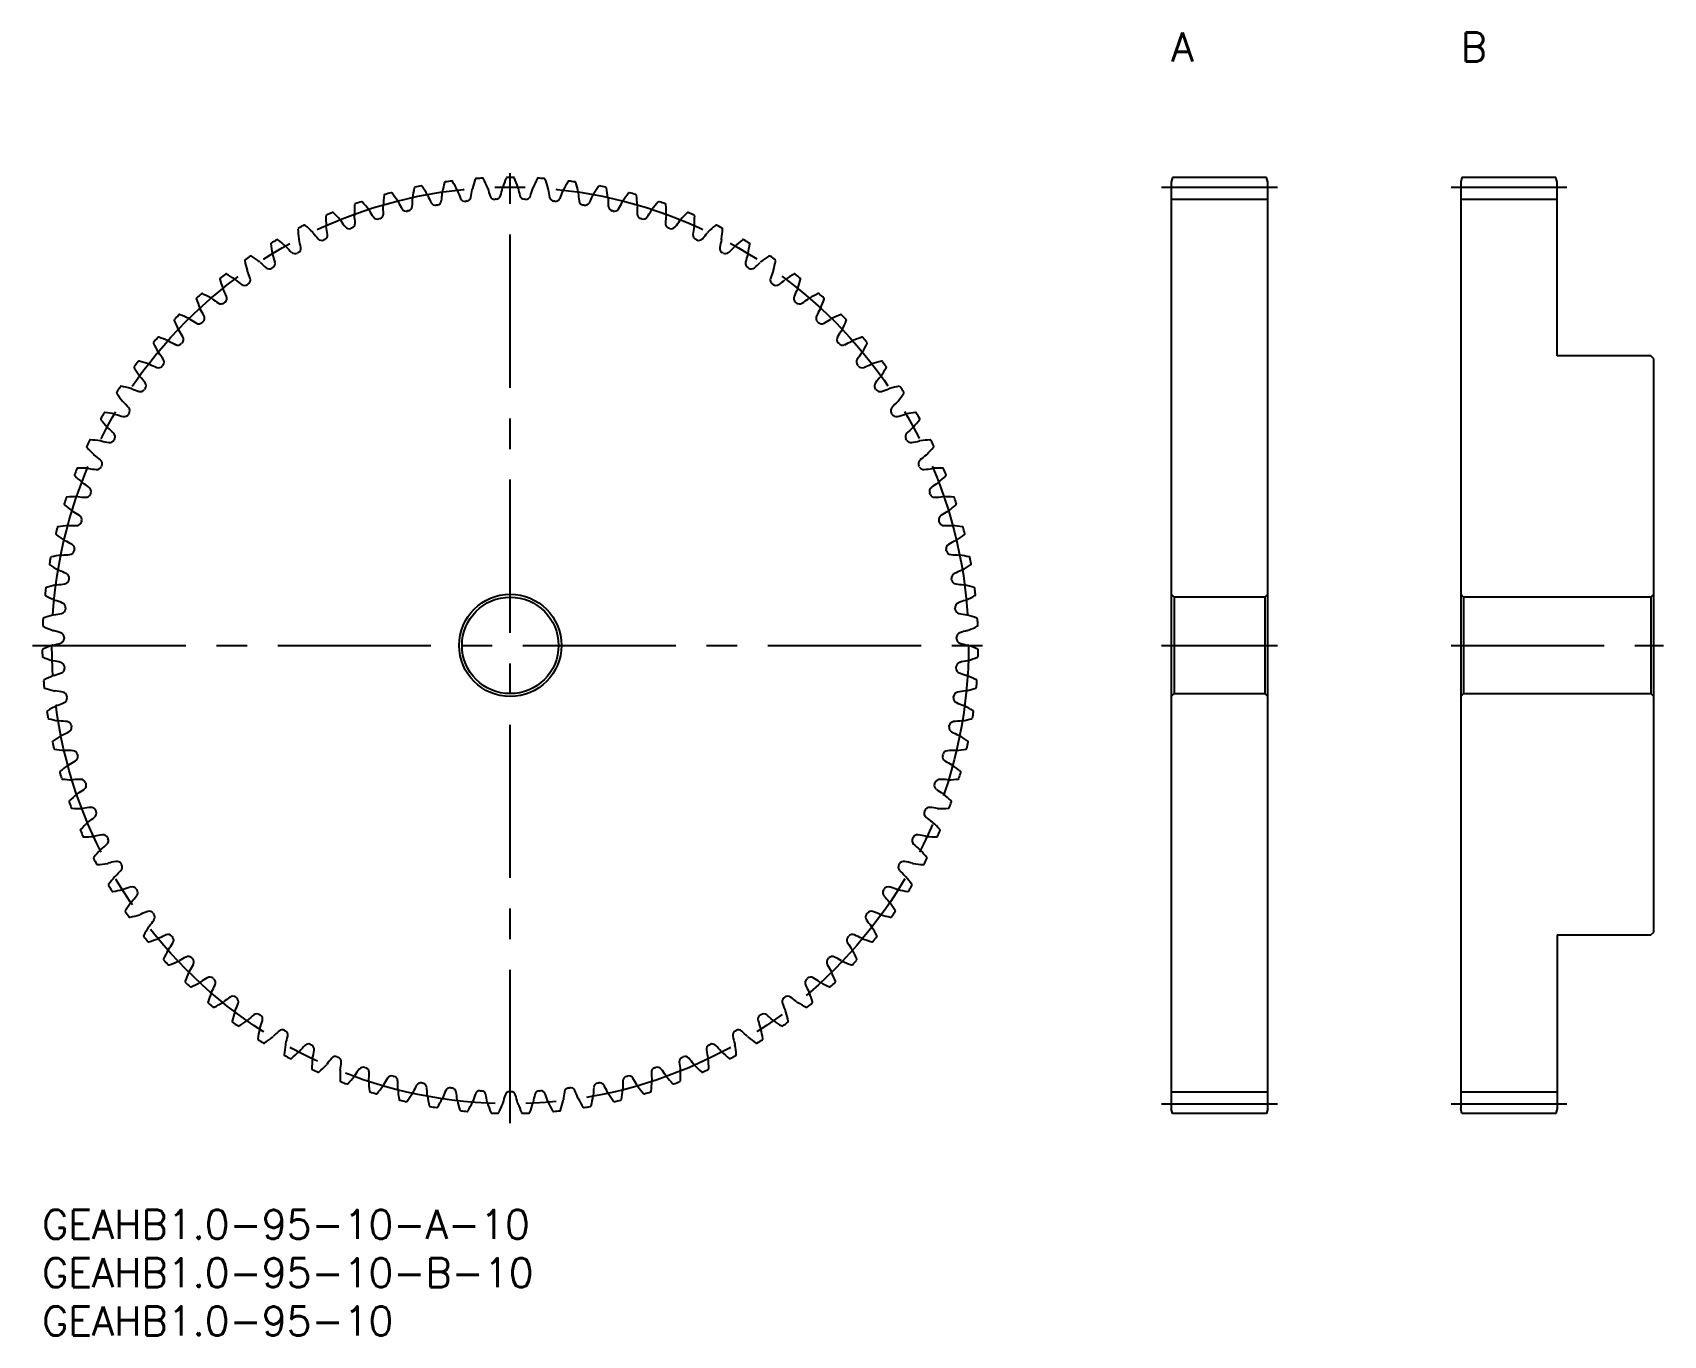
# Model space of a CAD drawing. Extents: x -1 to 168, y -13 to 122.
import ezdxf

# ---------------------------------------------------------------- set-up
doc = ezdxf.new("R2010")
doc.units = 0
doc.header["$LTSCALE"] = 0.5
doc.linetypes.add('CENTER', pattern=[50.8, 31.75, -6.35, 6.35, -6.35])
for name, color, linetype in [('MSM_CENTER', 1, 'CENTER'), ('MSM_CONTINUOUS', 7, 'CONTINUOUS'), ('MSM_PART_NUMBER', 7, 'CONTINUOUS')]:
    doc.layers.add(name, color=color, linetype=linetype)
doc.styles.get("Standard").update_dxf_attribs({"font": 'txt.shx', "height": 2, "bigfont": 'bigfont.shx'})

# ---------------------------------------------------------------- blocks, each defined once
blk = doc.blocks.new('*U3')
at = {"layer": 'MSM_PART_NUMBER'}
blk.add_text('GEAHB1.0-95-10-B-10', height=3, dxfattribs=at).set_placement((0, -8))
blk = doc.blocks.new('*U4')
at = {"layer": 'MSM_PART_NUMBER'}
blk.add_text('GEAHB1.0-95-10-A-10', height=3, dxfattribs=at).set_placement((0, -3))
blk = doc.blocks.new('*U5')
at = {"layer": 'MSM_PART_NUMBER'}
blk.add_text('GEAHB1.0-95-10', height=3, dxfattribs=at).set_placement((0, -13))
blk = doc.blocks.new('*U6')
at = {"layer": 'MSM_PART_NUMBER'}
blk.add_text('A', height=3, dxfattribs=at).set_placement((117, 119))
blk = doc.blocks.new('*U7')
at = {"layer": 'MSM_PART_NUMBER'}
blk.add_text('B', height=3, dxfattribs=at).set_placement((147, 119))

msp = doc.modelspace()

# ---------------------------------------------------------------- linework, layer by layer
at = {"layer": 'MSM_CENTER'}
for p, q in [((48.5, 9), (48.5, 108)), ((116, 106), (128, 106)), ((146, 106), (158, 106)), ((-1, 58.5), (98, 58.5)), ((116, 58.5), (128, 58.5)), ((146, 58.5), (168, 58.5)), ((116, 11), (128, 11)), ((146, 11), (158, 11))]:
    msp.add_line(p, q, dxfattribs=at)
msp.add_circle((48.5, 58.5), 47.5, dxfattribs=at)
at = {"layer": 'MSM_CONTINUOUS'}
for p, q in [((117.13, 107), (117, 106.5)), ((117, 106.5), (117, 10.5)), ((126.87, 107), (117.13, 107)), ((127, 106.5), (126.87, 107)), ((127, 10.5), (127, 106.5)), ((147.13, 107), (147, 106.5)), ((147, 106.5), (147, 10.5)), ((156.87, 107), (147.13, 107)), ((157, 106.5), (156.87, 107)), ((157, 88.5), (157, 106.5)), ((117, 104.75), (127, 104.75)), ((147, 104.75), (157, 104.75)), ((166.7, 88.5), (157, 88.5)), ((167, 88.2), (166.7, 88.5)), ((167, 28.8), (167, 88.2)), ((117, 63.8), (117.3, 63.5)), ((117.3, 63.5), (117.3, 53.5)), ((126.7, 63.5), (117.3, 63.5)), ((126.7, 63.5), (127, 63.8)), ((126.7, 63.5), (126.7, 53.5)), ((147, 63.8), (147.3, 63.5)), ((147.3, 63.5), (147.3, 53.5)), ((166.7, 63.5), (147.3, 63.5)), ((166.7, 63.5), (167, 63.8)), ((166.7, 63.5), (166.7, 53.5)), ((117.3, 53.5), (117, 53.2)), ((117.3, 53.5), (126.7, 53.5)), ((127, 53.2), (126.7, 53.5)), ((147.3, 53.5), (147, 53.2)), ((147.3, 53.5), (166.7, 53.5)), ((167, 53.2), (166.7, 53.5)), ((166.7, 28.5), (167, 28.8)), ((157, 28.5), (157, 10.5)), ((157, 28.5), (166.7, 28.5)), ((117, 12.25), (127, 12.25)), ((147, 12.25), (157, 12.25)), ((117.13, 10), (117, 10.5)), ((127, 10.5), (126.87, 10)), ((147.13, 10), (147, 10.5)), ((157, 10.5), (156.87, 10)), ((126.87, 10), (117.13, 10)), ((156.87, 10), (147.13, 10))]:
    msp.add_line(p, q, dxfattribs=at)
for radius in [5.3, 5]:
    msp.add_circle((48.5, 58.5), radius, dxfattribs=at)
for centre, radius, start, end in [((41.79, 106.43), 0.1, 97.9732, 164.8698), ((48.5, 58.5), 48.5, 97.1847, 97.9732), ((42.45, 106.52), 0.1, 30.2882, 97.1847), ((28.86, 98.58), 15.83, 26.6316, 30.2882), ((59.85, 101.67), 15.83, 161.0802, 164.7368), ((44.97, 106.77), 0.1, 94.1837, 161.0803), ((48.5, 58.5), 48.5, 93.3952, 94.1837), ((45.63, 106.82), 0.1, 26.4987, 93.3953), ((31.55, 99.8), 15.83, 22.8421, 26.4987), ((62.68, 100.82), 15.83, 157.2908, 160.9474), ((48.17, 106.9), 0.1, 90.3948, 157.2908), ((48.5, 58.5), 48.5, 89.6058, 90.3942), ((48.83, 106.9), 0.1, 22.7092, 89.6058), ((34.32, 100.82), 15.83, 19.0526, 22.7092), ((65.45, 99.8), 15.83, 153.5013, 157.1579), ((51.37, 106.82), 0.1, 86.6048, 153.5013), ((48.5, 58.5), 48.5, 85.8163, 86.6048), ((52.03, 106.77), 0.1, 18.9198, 85.8163), ((37.15, 101.67), 15.83, 15.2632, 18.9198), ((68.14, 98.58), 15.83, 149.7118, 153.3684), ((54.55, 106.52), 0.1, 82.8153, 149.7118), ((48.5, 58.5), 48.5, 82.0268, 82.8153), ((55.21, 106.43), 0.1, 15.1303, 82.0268), ((51.12, 103.06), 15.83, 172.4487, 176.1053), ((35.52, 105.13), 0.1, 105.5527, 172.4487), ((48.5, 58.5), 48.5, 104.7637, 105.5521), ((36.17, 105.3), 0.1, 37.8671, 104.7637), ((23.75, 95.64), 15.83, 34.2105, 37.8671), ((23.75, 104.91), 14.62, 356.3609, 359.5664), ((39.19, 104.8), 0.831, 172.3154, 179.5661), ((54.06, 102.79), 15.83, 168.6592, 172.3158), ((38.63, 105.88), 0.1, 101.7626, 168.6592), ((48.5, 58.5), 48.5, 100.9742, 101.7626), ((39.29, 106.01), 0.1, 34.0777, 100.9742), ((26.25, 97.2), 15.83, 30.4211, 34.0777), ((39.19, 104.8), 0.831, 23.1708, 30.4214), ((53.39, 110.87), 14.62, 203.1704, 206.3759), ((26.87, 106.45), 14.62, 352.5714, 355.777), ((42.27, 105.31), 0.831, 168.5259, 175.7766), ((56.97, 102.33), 15.83, 164.8697, 168.5263), ((42.27, 105.31), 0.831, 19.3813, 26.632), ((56.84, 110.44), 14.62, 199.3809, 202.5865), ((43.81, 105.01), 0.5, 202.5865, 275.7577), ((43.93, 105.03), 0.5, 275.6108, 348.782), ((30.08, 107.77), 14.62, 348.782, 351.9875), ((45.38, 105.62), 0.831, 164.7365, 171.9871), ((45.38, 105.62), 0.831, 15.5918, 22.8425), ((60.26, 109.77), 14.62, 195.5915, 198.797), ((46.89, 105.22), 0.5, 198.797, 271.9682), ((47.01, 105.23), 0.5, 271.8213, 344.9925), ((33.38, 108.88), 14.62, 344.9925, 348.198), ((48.5, 105.72), 0.831, 160.947, 168.1977), ((48.5, 105.72), 0.831, 11.8023, 19.053), ((63.62, 108.88), 14.62, 191.802, 195.0075), ((49.99, 105.23), 0.5, 195.0075, 268.1787), ((50.11, 105.22), 0.5, 268.0317, 341.203), ((36.74, 109.77), 14.62, 341.203, 344.4085), ((51.62, 105.62), 0.831, 157.1575, 164.4082), ((51.62, 105.62), 0.831, 8.0129, 15.2635), ((66.92, 107.77), 14.62, 188.0125, 191.218), ((53.07, 105.03), 0.5, 191.218, 264.3893), ((53.19, 105.01), 0.5, 264.2423, 337.4135), ((40.16, 110.44), 14.62, 337.4135, 340.6191), ((54.73, 105.31), 0.831, 153.368, 160.6187), ((40.03, 102.33), 15.83, 11.4737, 15.1303), ((54.73, 105.31), 0.831, 4.2234, 11.4741), ((70.13, 106.45), 14.62, 184.223, 187.4286), ((43.61, 110.87), 14.62, 333.6241, 336.8296), ((57.81, 104.8), 0.831, 149.5786, 156.8292), ((70.75, 97.2), 15.83, 145.9223, 149.5789), ((57.71, 106.01), 0.1, 79.0263, 145.9223), ((48.5, 58.5), 48.5, 78.2374, 79.0258), ((58.37, 105.88), 0.1, 11.3408, 78.2374), ((42.94, 102.79), 15.83, 7.6842, 11.3408), ((57.81, 104.8), 0.831, 0.4339, 7.6846), ((73.25, 104.91), 14.62, 180.4336, 183.6391), ((73.25, 95.64), 15.83, 142.1329, 145.7895), ((60.83, 105.3), 0.1, 75.2369, 142.1329), ((48.5, 58.5), 48.5, 74.4479, 75.2363), ((61.48, 105.13), 0.1, 7.5513, 74.4479), ((45.88, 103.06), 15.83, 3.8947, 7.5513), ((29.49, 103.01), 0.1, 113.1316, 180.0277), ((48.5, 58.5), 48.5, 112.3426, 113.1311), ((30.1, 103.27), 0.1, 45.4461, 112.3426), ((19.06, 92.06), 15.83, 41.7895, 45.4461), ((48.17, 103.14), 15.83, 176.2381, 179.8947), ((33.17, 103.16), 0.831, 179.8944, 187.145), ((32.47, 104.17), 0.1, 109.3421, 176.2382), ((48.5, 58.5), 48.5, 108.5531, 109.3416), ((33.1, 104.38), 0.1, 41.6566, 108.5531), ((21.34, 93.93), 15.83, 38, 41.6566), ((33.17, 103.16), 0.831, 30.7497, 38.0004), ((46.44, 111.06), 14.62, 210.7493, 213.9549), ((34.85, 103.21), 0.5, 286.9792, 0.1504), ((36.15, 104.08), 0.831, 176.1049, 183.3555), ((20.73, 103.18), 14.62, 0.1504, 3.3559), ((36.15, 104.08), 0.831, 26.9602, 34.2109), ((49.92, 111.08), 14.62, 206.9599, 210.1654), ((37.72, 103.99), 0.5, 210.1654, 283.3366), ((48.5, 58.5), 46.25, 103.1897, 103.3366), ((37.83, 104.02), 0.5, 283.1897, 356.3609), ((40.75, 104.6), 0.5, 206.3759, 279.5472), ((48.5, 58.5), 46.25, 99.4002, 99.5472), ((40.86, 104.62), 0.5, 279.4002, 352.5714), ((48.5, 58.5), 46.25, 95.6107, 95.7577), ((48.5, 58.5), 46.25, 91.8213, 91.9682), ((48.5, 58.5), 46.25, 88.0318, 88.1787), ((48.5, 58.5), 46.25, 84.2423, 84.3893), ((56.14, 104.62), 0.5, 187.4286, 260.5999), ((48.5, 58.5), 46.25, 80.4528, 80.5998), ((56.25, 104.6), 0.5, 260.4528, 333.6241), ((59.17, 104.02), 0.5, 183.6391, 256.8104), ((48.5, 58.5), 46.25, 76.6634, 76.8103), ((59.28, 103.99), 0.5, 256.6633, 329.8346), ((47.08, 111.08), 14.62, 329.8346, 333.0401), ((60.85, 104.08), 0.831, 145.7891, 153.0398), ((76.27, 103.18), 14.62, 176.6441, 179.8496), ((62.15, 103.21), 0.5, 179.8496, 253.0209), ((60.85, 104.08), 0.831, 356.6445, 3.8951), ((50.56, 111.06), 14.62, 326.0451, 329.2507), ((63.83, 103.16), 0.831, 141.9996, 149.2503), ((75.66, 93.93), 15.83, 138.3434, 142), ((63.9, 104.38), 0.1, 71.4474, 138.3434), ((48.5, 58.5), 48.5, 70.6584, 71.4469), ((64.53, 104.17), 0.1, 3.7619, 70.6584), ((48.83, 103.14), 15.83, 0.1053, 3.7619), ((63.83, 103.16), 0.831, 352.855, 0.1056), ((77.94, 92.06), 15.83, 134.5539, 138.2105), ((66.9, 103.27), 0.1, 67.6574, 134.5539), ((48.5, 58.5), 48.5, 66.8689, 67.6574), ((67.51, 103.01), 0.1, 359.9724, 66.8689), ((26.59, 101.66), 0.1, 116.9211, 183.8171), ((42.29, 102.7), 15.83, 183.8171, 187.4737), ((48.5, 58.5), 48.5, 116.1321, 116.9205), ((27.18, 101.95), 0.1, 49.2355, 116.1321), ((16.91, 90.04), 15.83, 45.5789, 49.2355), ((45.22, 103.02), 15.83, 180.0276, 183.6842), ((30.25, 102.05), 0.831, 183.6838, 190.9345), ((15.08, 99.12), 14.62, 7.7293, 10.9349), ((30.25, 102.05), 0.831, 34.5392, 41.7898), ((42.97, 110.81), 14.62, 214.5388, 217.7443), ((31.81, 102.17), 0.5, 217.7443, 290.9156), ((48.5, 58.5), 46.25, 110.7686, 110.9156), ((31.92, 102.21), 0.5, 290.7687, 3.9399), ((17.84, 101.24), 14.62, 3.9399, 7.1454), ((34.73, 103.18), 0.5, 213.9549, 287.1261), ((48.5, 58.5), 46.25, 106.9792, 107.1261), ((48.5, 58.5), 46.25, 72.8739, 73.0208), ((62.27, 103.18), 0.5, 252.8739, 326.0451), ((79.16, 101.24), 14.62, 172.8546, 176.0601), ((65.08, 102.21), 0.5, 176.0601, 249.2314), ((48.5, 58.5), 46.25, 69.0844, 69.2314), ((65.19, 102.17), 0.5, 249.0844, 322.2557), ((54.03, 110.81), 14.62, 322.2557, 325.4612), ((66.75, 102.05), 0.831, 138.2102, 145.4608), ((81.92, 99.12), 14.62, 169.0651, 172.2707), ((66.75, 102.05), 0.831, 349.0655, 356.3162), ((51.78, 103.02), 15.83, 356.3158, 359.9724), ((80.09, 90.04), 15.83, 130.7645, 134.4211), ((69.82, 101.95), 0.1, 63.8679, 130.7645), ((48.5, 58.5), 48.5, 63.0795, 63.8679), ((54.71, 102.7), 15.83, 352.5263, 356.1829), ((70.41, 101.66), 0.1, 356.1829, 63.0795), ((23.78, 100.11), 0.1, 120.7106, 187.6066), ((39.38, 102.2), 15.83, 187.6066, 191.2632), ((48.5, 58.5), 48.5, 119.9216, 120.71), ((24.36, 100.45), 0.1, 53.025, 119.9216), ((14.89, 87.88), 15.83, 49.3684, 53.025), ((24.66, 99.26), 0.831, 42.1181, 49.3688), ((36.12, 109.62), 14.62, 222.1178, 225.3233), ((26.3, 99.64), 0.5, 298.3476, 11.5188), ((27.41, 100.75), 0.831, 187.4733, 194.724), ((12.47, 96.83), 14.62, 11.5188, 14.7243), ((27.41, 100.75), 0.831, 38.3287, 45.5793), ((39.53, 110.33), 14.62, 218.3283, 221.5338), ((28.96, 100.97), 0.5, 221.5338, 294.705), ((48.5, 58.5), 46.25, 114.5581, 114.705), ((29.07, 101.02), 0.5, 294.5581, 7.7293), ((67.93, 101.02), 0.5, 172.2707, 245.442), ((48.5, 58.5), 46.25, 65.295, 65.4419), ((68.04, 100.97), 0.5, 245.2949, 318.4662), ((57.47, 110.33), 14.62, 318.4662, 321.6717), ((69.59, 100.75), 0.831, 134.4207, 141.6713), ((70.7, 99.64), 0.5, 168.4812, 241.6524), ((84.53, 96.83), 14.62, 165.2757, 168.4812), ((69.59, 100.75), 0.831, 345.276, 352.5267), ((60.88, 109.62), 14.62, 314.6767, 317.8822), ((72.34, 99.26), 0.831, 130.6312, 137.8819), ((82.11, 87.88), 15.83, 126.975, 130.6316), ((72.64, 100.45), 0.1, 60.0784, 126.975), ((48.5, 58.5), 48.5, 59.29, 60.0784), ((57.62, 102.2), 15.83, 348.7368, 352.3934), ((73.22, 100.11), 0.1, 352.3934, 59.29), ((21.09, 98.39), 0.1, 124.4995, 191.3961), ((36.51, 101.5), 15.83, 191.396, 195.0526), ((48.5, 58.5), 48.5, 123.711, 124.4995), ((21.64, 98.76), 0.1, 56.8145, 123.711), ((13.03, 85.59), 15.83, 53.1579, 56.8145), ((22.02, 97.6), 0.831, 45.9076, 53.1583), ((32.77, 108.69), 14.62, 225.9072, 229.1128), ((24.66, 99.26), 0.831, 191.2628, 198.5134), ((10.02, 94.36), 14.62, 15.3083, 18.5138), ((23.63, 98.09), 0.5, 302.1371, 15.3083), ((26.2, 99.59), 0.5, 225.3233, 298.4945), ((48.5, 58.5), 46.25, 118.3476, 118.4945), ((48.5, 58.5), 46.25, 61.5055, 61.6524), ((70.8, 99.59), 0.5, 241.5054, 314.6767), ((73.37, 98.09), 0.5, 164.6917, 237.8629), ((86.98, 94.36), 14.62, 161.4862, 164.6917), ((72.34, 99.26), 0.831, 341.4866, 348.7372), ((64.23, 108.69), 14.62, 310.8872, 314.0928), ((74.98, 97.6), 0.831, 126.8417, 134.0924), ((83.97, 85.59), 15.83, 123.1855, 126.8421), ((75.36, 98.76), 0.1, 56.289, 123.1855), ((48.5, 58.5), 48.5, 55.5005, 56.289), ((60.49, 101.5), 15.83, 344.9474, 348.604), ((75.91, 98.39), 0.1, 348.604, 55.5005), ((18.51, 96.49), 0.1, 128.2895, 195.1855), ((33.69, 100.61), 15.83, 195.1855, 198.8421), ((48.5, 58.5), 48.5, 127.5005, 128.289), ((19.04, 96.9), 0.1, 60.604, 127.5005), ((11.31, 83.19), 15.83, 56.9474, 60.604), ((19.5, 95.77), 0.831, 49.6971, 56.9477), ((29.49, 107.54), 14.62, 229.6967, 232.9022), ((22.02, 97.6), 0.831, 195.0523, 202.3029), ((7.73, 91.74), 14.62, 19.0978, 22.3033), ((21.07, 96.36), 0.5, 305.9266, 19.0978), ((23.53, 98.02), 0.5, 229.1128, 302.284), ((48.5, 58.5), 46.25, 122.1371, 122.284), ((48.5, 58.5), 46.25, 57.716, 57.8629), ((73.47, 98.02), 0.5, 237.7161, 310.8872), ((75.93, 96.36), 0.5, 160.9022, 234.0735), ((89.27, 91.74), 14.62, 157.6967, 160.9022), ((74.98, 97.6), 0.831, 337.6971, 344.9477), ((67.51, 107.54), 14.62, 307.0978, 310.3033), ((77.5, 95.77), 0.831, 123.0523, 130.3029), ((85.69, 83.19), 15.83, 119.396, 123.0526), ((77.96, 96.9), 0.1, 52.4995, 119.396), ((48.5, 58.5), 48.5, 51.711, 52.4995), ((63.31, 100.61), 15.83, 341.1579, 344.8145), ((78.49, 96.49), 0.1, 344.8145, 51.711), ((48.5, 58.5), 48.5, 131.29, 132.0784), ((16.56, 94.87), 0.1, 64.3934, 131.29), ((9.76, 80.68), 15.83, 60.7368, 64.3934), ((19.5, 95.77), 0.831, 198.8417, 206.0924), ((5.62, 88.97), 14.62, 22.8872, 26.0928), ((18.63, 94.46), 0.5, 309.716, 22.8872), ((20.97, 96.29), 0.5, 232.9022, 306.0735), ((48.5, 58.5), 46.25, 125.9265, 126.0735), ((48.5, 58.5), 46.25, 53.9265, 54.0735), ((76.03, 96.29), 0.5, 233.9266, 307.0978), ((78.37, 94.46), 0.5, 157.1128, 230.284), ((91.38, 88.97), 14.62, 153.9072, 157.1128), ((77.5, 95.77), 0.831, 333.9076, 341.1583), ((87.24, 80.68), 15.83, 115.6066, 119.2632), ((80.44, 94.87), 0.1, 48.71, 115.6066), ((48.5, 58.5), 48.5, 47.9216, 48.71), ((16.06, 94.42), 0.1, 132.079, 198.975), ((30.94, 99.54), 15.83, 198.975, 202.6316), ((17.1, 93.77), 0.831, 202.6312, 209.8819), ((3.7, 86.07), 14.62, 26.6767, 29.8822), ((17.1, 93.77), 0.831, 53.4866, 60.7372), ((26.29, 106.18), 14.62, 233.4862, 236.6917), ((18.54, 94.38), 0.5, 236.6917, 309.863), ((48.5, 58.5), 46.25, 129.716, 129.8629), ((48.5, 58.5), 46.25, 50.1371, 50.284), ((78.46, 94.38), 0.5, 230.1371, 303.3083), ((70.71, 106.18), 14.62, 303.3083, 306.5138), ((79.9, 93.77), 0.831, 119.2628, 126.5134), ((93.3, 86.07), 14.62, 150.1178, 153.3233), ((79.9, 93.77), 0.831, 330.1181, 337.3688), ((66.06, 99.54), 15.83, 337.3684, 341.025), ((80.94, 94.42), 0.1, 341.025, 47.9216), ((13.76, 92.2), 0.1, 135.8685, 202.7645), ((28.27, 98.29), 15.83, 202.7645, 206.4211), ((48.5, 58.5), 48.5, 135.0795, 135.8679), ((14.23, 92.68), 0.1, 68.1829, 135.0795), ((8.38, 78.07), 15.83, 64.5263, 68.1829), ((14.83, 91.61), 0.831, 57.276, 64.5267), ((23.18, 104.61), 14.62, 237.2757, 240.4812), ((16.23, 92.33), 0.5, 240.4812, 313.6524), ((48.5, 58.5), 46.25, 133.5055, 133.6524), ((16.32, 92.41), 0.5, 313.5054, 26.6767), ((80.68, 92.41), 0.5, 153.3233, 226.4945), ((48.5, 58.5), 46.25, 46.3476, 46.4945), ((80.77, 92.33), 0.5, 226.3476, 299.5188), ((73.82, 104.61), 14.62, 299.5188, 302.7243), ((82.17, 91.61), 0.831, 115.4733, 122.724), ((88.62, 78.07), 15.83, 111.8171, 115.4737), ((82.77, 92.68), 0.1, 44.9205, 111.8171), ((48.5, 58.5), 48.5, 44.1321, 44.9205), ((68.73, 98.29), 15.83, 333.5789, 337.2355), ((83.24, 92.2), 0.1, 337.2355, 44.1321), ((11.61, 89.83), 0.1, 139.6574, 206.554), ((25.68, 96.87), 15.83, 206.5539, 210.2105), ((48.5, 58.5), 48.5, 138.8689, 139.6574), ((12.04, 90.34), 0.1, 71.9724, 138.8689), ((7.18, 75.38), 15.83, 68.3158, 71.9724), ((12.72, 89.32), 0.831, 61.0655, 68.3162), ((20.19, 102.83), 14.62, 241.0651, 244.2707), ((14.06, 90.12), 0.5, 244.2707, 317.4419), ((14.83, 91.61), 0.831, 206.4207, 213.6713), ((1.98, 83.05), 14.62, 30.4662, 33.6717), ((48.5, 58.5), 46.25, 137.295, 137.4419), ((14.15, 90.21), 0.5, 317.295, 30.4662), ((82.85, 90.21), 0.5, 149.5338, 222.705), ((95.02, 83.05), 14.62, 146.3283, 149.5338), ((48.5, 58.5), 46.25, 42.5581, 42.705), ((82.94, 90.12), 0.5, 222.5582, 295.7293), ((82.17, 91.61), 0.831, 326.3287, 333.5793), ((76.81, 102.83), 14.62, 295.7293, 298.9349), ((84.28, 89.32), 0.831, 111.6838, 118.9345), ((89.82, 75.38), 15.83, 108.0276, 111.6842), ((84.96, 90.34), 0.1, 41.1311, 108.0276), ((71.32, 96.87), 15.83, 329.7895, 333.4461), ((48.5, 58.5), 48.5, 40.3426, 41.1311), ((85.39, 89.83), 0.1, 333.4461, 40.3426), ((48.5, 58.5), 48.5, 142.6584, 143.4469), ((10.02, 87.86), 0.1, 75.7619, 142.6584), ((6.15, 72.61), 15.83, 72.1053, 75.7619), ((12.72, 89.32), 0.831, 210.2102, 217.4608), ((0.46, 79.92), 14.62, 34.2557, 37.4612), ((12.13, 87.87), 0.5, 321.0845, 34.2557), ((84.87, 87.87), 0.5, 145.7443, 218.9156), ((96.54, 79.92), 14.62, 142.5388, 145.7443), ((84.28, 89.32), 0.831, 322.5392, 329.7898), ((90.85, 72.61), 15.83, 104.2381, 107.8947), ((86.98, 87.86), 0.1, 37.3416, 104.2381), ((48.5, 58.5), 48.5, 36.5531, 37.3416), ((9.62, 87.33), 0.1, 143.4474, 210.3434), ((23.2, 95.27), 15.83, 210.3434, 214), ((10.76, 86.88), 0.831, 213.9996, 221.2503), ((-0.85, 76.7), 14.62, 38.0451, 41.2507), ((10.76, 86.88), 0.831, 64.855, 72.1056), ((17.32, 100.87), 14.62, 244.8546, 248.0601), ((12.05, 87.77), 0.5, 248.0601, 321.2314), ((48.5, 58.5), 46.25, 141.0844, 141.2314), ((48.5, 58.5), 46.25, 38.7686, 38.9156), ((84.95, 87.77), 0.5, 218.7687, 291.9399), ((79.68, 100.87), 14.62, 291.9399, 295.1454), ((86.24, 86.88), 0.831, 107.8944, 115.145), ((97.85, 76.7), 14.62, 138.7493, 141.9549), ((86.24, 86.88), 0.831, 318.7497, 326.0004), ((73.8, 95.27), 15.83, 326, 329.6566), ((87.38, 87.33), 0.1, 329.6566, 36.5531), ((7.8, 84.69), 0.1, 147.2369, 214.1329), ((48.5, 58.5), 48.5, 146.4479, 147.2363), ((20.82, 93.52), 15.83, 214.1329, 217.7895), ((8.16, 85.25), 0.1, 79.5513, 146.4479), ((5.31, 69.78), 15.83, 75.8947, 79.5513), ((8.97, 84.33), 0.831, 68.6445, 75.8951), ((14.59, 98.71), 14.62, 248.6441, 251.8496), ((10.19, 85.3), 0.5, 251.8496, 325.0208), ((48.5, 58.5), 46.25, 144.8739, 145.0208), ((10.26, 85.4), 0.5, 324.8739, 38.0451), ((86.74, 85.4), 0.5, 141.9549, 215.1261), ((48.5, 58.5), 46.25, 34.9792, 35.1261), ((86.81, 85.3), 0.5, 214.9792, 288.1504), ((82.41, 98.71), 14.62, 288.1504, 291.3559), ((88.03, 84.33), 0.831, 104.1049, 111.3555), ((91.69, 69.78), 15.83, 100.4487, 104.1053), ((76.18, 93.52), 15.83, 322.2105, 325.8671), ((88.84, 85.25), 0.1, 33.5521, 100.4487), ((48.5, 58.5), 48.5, 32.7637, 33.5521), ((89.2, 84.69), 0.1, 325.8671, 32.7637), ((8.97, 84.33), 0.831, 217.7891, 225.0398), ((-1.95, 73.4), 14.62, 41.8346, 45.0401), ((8.57, 82.81), 0.5, 328.6633, 41.8346), ((88.43, 82.81), 0.5, 138.1654, 211.3366), ((98.95, 73.4), 14.62, 134.9599, 138.1654), ((88.03, 84.33), 0.831, 314.9602, 322.2109), ((6.16, 81.95), 0.1, 151.0263, 217.9224), ((48.5, 58.5), 48.5, 150.2374, 151.0258), ((18.57, 91.62), 15.83, 217.9223, 221.5789), ((6.48, 82.53), 0.1, 83.3408, 150.2374), ((4.66, 66.9), 15.83, 79.6842, 83.3408), ((7.35, 81.66), 0.831, 72.4339, 79.6846), ((12.01, 96.38), 14.62, 252.4336, 255.6391), ((8.51, 82.71), 0.5, 255.6391, 328.8103), ((48.5, 58.5), 46.25, 148.6634, 148.8103), ((48.5, 58.5), 46.25, 31.1897, 31.3366), ((88.49, 82.71), 0.5, 211.1897, 284.3609), ((84.99, 96.38), 14.62, 284.3609, 287.5664), ((89.65, 81.66), 0.831, 100.3154, 107.5661), ((92.34, 66.9), 15.83, 96.6592, 100.3158), ((78.43, 91.62), 15.83, 318.4211, 322.0777), ((90.52, 82.53), 0.1, 29.7632, 96.6592), ((48.5, 58.5), 48.5, 28.9742, 29.7626), ((90.84, 81.95), 0.1, 322.0777, 28.9742), ((48.5, 58.5), 48.5, 154.0268, 154.8153), ((4.99, 79.7), 0.1, 87.1303, 154.0268), ((4.2, 63.98), 15.83, 83.4737, 87.1303), ((5.91, 78.89), 0.831, 76.2234, 83.4741), ((9.58, 93.89), 14.62, 256.223, 259.4286), ((7.35, 81.66), 0.831, 221.5786, 228.8292), ((-2.82, 70.03), 14.62, 45.6241, 48.8296), ((6.99, 80.01), 0.5, 259.4286, 332.5998), ((7.05, 80.12), 0.5, 332.4529, 45.6241), ((48.5, 58.5), 46.25, 152.4528, 152.5998), ((89.95, 80.12), 0.5, 134.3759, 207.5472), ((48.5, 58.5), 46.25, 27.4002, 27.5472), ((90.01, 80.01), 0.5, 207.4003, 280.5714), ((99.82, 70.03), 14.62, 131.1704, 134.3759), ((87.42, 93.89), 14.62, 280.5714, 283.777), ((89.65, 81.66), 0.831, 311.1708, 318.4214), ((91.09, 78.89), 0.831, 96.5259, 103.7766), ((92.8, 63.98), 15.83, 92.8697, 96.5263), ((92.01, 79.7), 0.1, 25.9737, 92.8697), ((48.5, 58.5), 48.5, 25.1847, 25.9732), ((4.7, 79.1), 0.1, 154.8158, 221.7119), ((16.45, 89.56), 15.83, 221.7118, 225.3684), ((5.91, 78.89), 0.831, 225.368, 232.6187), ((-3.47, 66.61), 14.62, 49.4135, 52.6191), ((100.47, 66.61), 14.62, 127.3809, 130.5865), ((91.09, 78.89), 0.831, 307.3813, 314.632), ((80.55, 89.56), 15.83, 314.6316, 318.2882), ((92.3, 79.1), 0.1, 318.2882, 25.1847), ((48.5, 58.5), 48.5, 157.8163, 158.6048), ((3.44, 76.16), 0.1, 158.6053, 225.5013), ((14.46, 87.38), 15.83, 225.5013, 229.1579), ((3.68, 76.77), 0.1, 90.9198, 157.8163), ((3.94, 61.04), 15.83, 87.2632, 90.9198), ((4.65, 76.03), 0.831, 80.0129, 87.2635), ((7.33, 91.24), 14.62, 260.0125, 263.218), ((5.66, 77.22), 0.5, 263.218, 336.3893), ((5.71, 77.33), 0.5, 336.2424, 49.4135), ((48.5, 58.5), 46.25, 156.2423, 156.3893), ((91.29, 77.33), 0.5, 130.5865, 203.7577), ((48.5, 58.5), 46.25, 23.6107, 23.7577), ((91.34, 77.22), 0.5, 203.6108, 276.782), ((89.67, 91.24), 14.62, 276.782, 279.9875), ((92.35, 76.03), 0.831, 92.7365, 99.9871), ((93.06, 61.04), 15.83, 89.0802, 92.7368), ((82.54, 87.38), 15.83, 310.8421, 314.4987), ((93.32, 76.77), 0.1, 22.1842, 89.0802), ((48.5, 58.5), 48.5, 21.3952, 22.1837), ((93.56, 76.16), 0.1, 314.4987, 21.3952), ((4.65, 76.03), 0.831, 229.1575, 236.4082), ((-3.89, 63.16), 14.62, 53.203, 56.4085), ((4.56, 74.47), 0.5, 340.0318, 53.203), ((92.44, 74.47), 0.5, 126.797, 199.9682), ((100.89, 63.16), 14.62, 123.5915, 126.797), ((92.35, 76.03), 0.831, 303.5918, 310.8425), ((48.5, 58.5), 48.5, 161.6058, 162.3942), ((2.37, 73.14), 0.1, 162.3948, 229.2908), ((12.63, 85.07), 15.83, 229.2908, 232.9474), ((2.57, 73.77), 0.1, 94.7092, 161.6058), ((3.86, 58.09), 15.83, 91.0526, 94.7092), ((3.59, 73.09), 0.831, 83.8023, 91.053), ((5.26, 88.45), 14.62, 263.802, 267.0075), ((4.52, 74.35), 0.5, 267.0075, 340.1787), ((48.5, 58.5), 46.25, 160.0318, 160.1787), ((48.5, 58.5), 46.25, 19.8213, 19.9682), ((92.48, 74.35), 0.5, 199.8213, 272.9925), ((91.74, 88.45), 14.62, 272.9925, 276.198), ((93.41, 73.09), 0.831, 88.947, 96.1977), ((93.14, 58.09), 15.83, 85.2908, 88.9474), ((84.37, 85.07), 15.83, 307.0526, 310.7092), ((94.43, 73.77), 0.1, 18.3942, 85.2908), ((48.5, 58.5), 48.5, 17.6058, 18.3942), ((94.63, 73.14), 0.1, 310.7092, 17.6058), ((3.59, 73.09), 0.831, 232.947, 240.1977), ((-4.09, 59.69), 14.62, 56.9925, 60.198), ((3.57, 71.41), 0.5, 270.797, 343.9682), ((3.6, 71.53), 0.5, 343.8212, 56.9925), ((48.5, 58.5), 46.25, 163.8213, 163.9682), ((93.4, 71.53), 0.5, 123.0075, 196.1788), ((48.5, 58.5), 46.25, 16.0318, 16.1787), ((93.43, 71.41), 0.5, 196.0318, 269.203), ((101.09, 59.69), 14.62, 119.802, 123.0075), ((93.41, 73.09), 0.831, 299.8023, 307.053), ((48.5, 58.5), 48.5, 165.3952, 166.1837), ((1.5, 70.06), 0.1, 166.1842, 233.0803), ((10.95, 82.64), 15.83, 233.0802, 236.7368), ((1.66, 70.7), 0.1, 98.4987, 165.3952), ((3.99, 55.14), 15.83, 94.8421, 98.4987), ((2.72, 70.09), 0.831, 236.7365, 243.9871), ((-4.05, 56.21), 14.62, 60.782, 63.9875), ((2.72, 70.09), 0.831, 87.5918, 94.8425), ((3.37, 85.53), 14.62, 267.5915, 270.797), ((93.63, 85.53), 14.62, 269.203, 272.4085), ((101.05, 56.21), 14.62, 116.0125, 119.218), ((94.28, 70.09), 0.831, 85.1575, 92.4082), ((93.01, 55.14), 15.83, 81.5013, 85.1579), ((94.28, 70.09), 0.831, 296.0129, 303.2635), ((86.05, 82.64), 15.83, 303.2632, 306.9198), ((95.34, 70.7), 0.1, 14.6053, 81.5013), ((48.5, 58.5), 48.5, 13.8163, 14.6048), ((95.5, 70.06), 0.1, 306.9198, 13.8163), ((48.5, 58.5), 48.5, 169.1847, 169.9732), ((0.96, 67.58), 0.1, 102.2882, 169.1847), ((4.31, 52.21), 15.83, 98.6316, 102.2882), ((2.06, 67.04), 0.831, 91.3813, 98.632), ((1.68, 82.48), 14.62, 271.3809, 274.5865), ((2.81, 68.41), 0.5, 274.5865, 347.7577), ((2.84, 68.53), 0.5, 347.6107, 60.782), ((48.5, 58.5), 46.25, 167.6107, 167.7577), ((94.16, 68.53), 0.5, 119.218, 192.3893), ((48.5, 58.5), 46.25, 12.2423, 12.3893), ((94.19, 68.41), 0.5, 192.2424, 265.4135), ((95.32, 82.48), 14.62, 265.4135, 268.6191), ((94.94, 67.04), 0.831, 81.368, 88.6187), ((92.69, 52.21), 15.83, 77.7118, 81.3684), ((96.04, 67.58), 0.1, 10.8153, 77.7118), ((48.5, 58.5), 48.5, 10.0268, 10.8153), ((0.84, 66.93), 0.1, 169.9737, 236.8698), ((9.44, 80.1), 15.83, 236.8697, 240.5263), ((2.06, 67.04), 0.831, 240.5259, 247.7766), ((-3.79, 52.74), 14.62, 64.5714, 67.777), ((2.28, 65.49), 0.5, 351.4002, 64.5714), ((94.72, 65.49), 0.5, 115.4286, 188.5998), ((100.79, 52.74), 14.62, 112.223, 115.4286), ((94.94, 67.04), 0.831, 292.2234, 299.4741), ((87.56, 80.1), 15.83, 299.4737, 303.1303), ((96.16, 66.93), 0.1, 303.1303, 10.0268), ((48.5, 58.5), 48.5, 172.9742, 173.7626), ((0.46, 64.42), 0.1, 106.0777, 172.9742), ((4.82, 49.3), 15.83, 102.4211, 106.0777), ((1.59, 63.95), 0.831, 95.1708, 102.4214), ((0.2, 79.34), 14.62, 275.1704, 278.3759), ((2.26, 65.37), 0.5, 278.3759, 351.5472), ((48.5, 58.5), 46.25, 171.4002, 171.5472), ((48.5, 58.5), 46.25, 8.4528, 8.5998), ((94.74, 65.37), 0.5, 188.4529, 261.6241), ((96.8, 79.34), 14.62, 261.6241, 264.8296), ((95.41, 63.95), 0.831, 77.5786, 84.8292), ((92.18, 49.3), 15.83, 73.9223, 77.5789), ((96.54, 64.42), 0.1, 7.0258, 73.9223), ((48.5, 58.5), 48.5, 6.2374, 7.0258), ((0.39, 63.76), 0.1, 173.7632, 240.6592), ((8.1, 77.47), 15.83, 240.6592, 244.3158), ((1.59, 63.95), 0.831, 244.3154, 251.5661), ((-3.29, 49.3), 14.62, 68.3609, 71.5664), ((1.91, 62.42), 0.5, 355.1897, 68.3609), ((95.09, 62.42), 0.5, 111.6391, 184.8104), ((100.29, 49.3), 14.62, 108.4336, 111.6391), ((95.41, 63.95), 0.831, 288.4339, 295.6846), ((88.9, 77.47), 15.83, 295.6842, 299.3408), ((96.61, 63.76), 0.1, 299.3408, 6.2374), ((48.5, 58.5), 48.5, 176.7637, 177.5521), ((0.18, 61.23), 0.1, 109.8671, 176.7637), ((5.52, 46.44), 15.83, 106.2105, 109.8671), ((1.34, 60.84), 0.831, 98.9602, 106.2109), ((-1.07, 76.1), 14.62, 278.9599, 282.1654), ((1.9, 62.3), 0.5, 282.1654, 355.3366), ((48.5, 58.5), 46.25, 175.1897, 175.3366), ((48.5, 58.5), 46.25, 4.6634, 4.8103), ((95.1, 62.3), 0.5, 184.6634, 257.8346), ((98.07, 76.1), 14.62, 257.8346, 261.0401), ((95.66, 60.84), 0.831, 73.7891, 81.0398), ((91.48, 46.44), 15.83, 70.1329, 73.7895), ((96.82, 61.23), 0.1, 3.2363, 70.1329), ((48.5, 58.5), 48.5, 2.4479, 3.2363), ((0.14, 60.57), 0.1, 177.5527, 244.4487), ((6.93, 74.76), 15.83, 244.4487, 248.1053), ((1.34, 60.84), 0.831, 248.1049, 255.3555), ((-2.57, 45.9), 14.62, 72.1504, 75.3559), ((1.76, 59.21), 0.5, 285.9549, 359.1261), ((1.76, 59.33), 0.5, 358.9791, 72.1504), ((48.5, 58.5), 46.25, 178.9792, 179.1261), ((95.24, 59.33), 0.5, 107.8496, 181.0208), ((48.5, 58.5), 46.25, 0.8739, 1.0208), ((95.24, 59.21), 0.5, 180.8739, 254.0451), ((99.57, 45.9), 14.62, 104.6441, 107.8496), ((95.66, 60.84), 0.831, 284.6445, 291.8951), ((90.07, 74.76), 15.83, 291.8947, 295.5513), ((96.86, 60.57), 0.1, 295.5513, 2.4479), ((0.1, 58.03), 0.1, 113.6566, 180.5531), ((48.5, 58.5), 48.5, 180.5531, 181.3416), ((6.42, 43.62), 15.83, 110, 113.6566), ((1.28, 57.72), 0.831, 102.7497, 110.0004), ((-2.12, 72.78), 14.62, 282.7493, 285.9549), ((99.12, 72.78), 14.62, 254.0451, 257.2507), ((95.72, 57.72), 0.831, 69.9996, 77.2503), ((90.58, 43.62), 15.83, 66.3434, 70), ((96.9, 58.03), 0.1, 359.4469, 66.3434), ((48.5, 58.5), 48.5, 358.6584, 359.4469), ((0.11, 57.37), 0.1, 181.3421, 248.2382), ((5.95, 71.98), 15.83, 248.2381, 251.8947), ((1.28, 57.72), 0.831, 251.8944, 259.145), ((-1.62, 42.55), 14.62, 75.9399, 79.1454), ((1.8, 56.24), 0.5, 2.7686, 75.9399), ((1.81, 56.12), 0.5, 289.7443, 2.9156), ((48.5, 58.5), 46.25, 182.7686, 182.9156), ((48.5, 58.5), 46.25, 357.0844, 357.2314), ((95.19, 56.12), 0.5, 177.0845, 250.2557), ((95.2, 56.24), 0.5, 104.0601, 177.2314), ((98.62, 42.55), 14.62, 100.8546, 104.0601), ((95.72, 57.72), 0.831, 280.855, 288.1056), ((91.05, 71.98), 15.83, 288.1053, 291.7619), ((96.89, 57.37), 0.1, 291.7619, 358.6584), ((0.24, 54.84), 0.1, 117.4461, 184.3426), ((48.5, 58.5), 48.5, 184.3426, 185.1311), ((7.49, 40.87), 15.83, 113.7895, 117.4461), ((0.29, 54.17), 0.1, 185.1316, 252.0277), ((1.44, 54.6), 0.831, 106.5392, 113.7898), ((-2.96, 69.41), 14.62, 286.5388, 289.7443), ((99.96, 69.41), 14.62, 250.2557, 253.4612), ((95.56, 54.6), 0.831, 66.2102, 73.4608), ((89.51, 40.87), 15.83, 62.5539, 66.2105), ((96.71, 54.17), 0.1, 287.9724, 354.8689), ((96.76, 54.84), 0.1, 355.6574, 62.5539), ((48.5, 58.5), 48.5, 354.8689, 355.6574), ((5.15, 69.14), 15.83, 252.0276, 255.6842), ((1.44, 54.6), 0.831, 255.6838, 262.9345), ((-0.46, 39.27), 14.62, 79.7293, 82.9349), ((-3.57, 65.98), 14.62, 290.3283, 293.5338), ((2.06, 53.16), 0.5, 6.5581, 79.7293), ((2.07, 53.04), 0.5, 293.5338, 6.705), ((48.5, 58.5), 46.25, 186.5581, 186.705), ((48.5, 58.5), 46.25, 353.295, 353.4419), ((94.93, 53.04), 0.5, 173.295, 246.4662), ((94.94, 53.16), 0.5, 100.2707, 173.4419), ((100.57, 65.98), 14.62, 246.4662, 249.6717), ((97.46, 39.27), 14.62, 97.0651, 100.2707), ((95.56, 54.6), 0.831, 277.0655, 284.3162), ((91.85, 69.14), 15.83, 284.3158, 287.9724), ((0.59, 51.65), 0.1, 121.2355, 188.1321), ((48.5, 58.5), 48.5, 188.1321, 188.9205), ((8.75, 38.2), 15.83, 117.5789, 121.2355), ((0.69, 50.99), 0.1, 188.9211, 255.8171), ((4.54, 66.25), 15.83, 255.8171, 259.4737), ((1.8, 51.5), 0.831, 110.3287, 117.5793), ((92.46, 66.25), 15.83, 280.5263, 284.1829), ((95.2, 51.5), 0.831, 62.4207, 69.6713), ((88.25, 38.2), 15.83, 58.7645, 62.4211), ((96.31, 50.99), 0.1, 284.1829, 351.0795), ((48.5, 58.5), 48.5, 351.0795, 351.8679), ((96.41, 51.65), 0.1, 351.8679, 58.7645), ((10.17, 35.62), 15.83, 121.3684, 125.025), ((1.8, 51.5), 0.831, 259.4733, 266.724), ((0.92, 36.08), 14.62, 83.5188, 86.7243), ((2.36, 48.43), 0.831, 114.1181, 121.3688), ((-3.95, 62.53), 14.62, 294.1178, 297.3233), ((2.51, 50.1), 0.5, 10.3475, 83.5188), ((2.53, 49.98), 0.5, 297.3233, 10.4945), ((48.5, 58.5), 46.25, 190.3476, 190.4945), ((94.47, 49.98), 0.5, 169.5055, 242.6767), ((48.5, 58.5), 46.25, 349.5055, 349.6524), ((94.49, 50.1), 0.5, 96.4812, 169.6524), ((100.95, 62.53), 14.62, 242.6767, 245.8822), ((96.08, 36.08), 14.62, 93.2757, 96.4812), ((94.64, 48.43), 0.831, 58.6312, 65.8819), ((86.83, 35.62), 15.83, 54.975, 58.6316), ((95.2, 51.5), 0.831, 273.276, 280.5267), ((1.14, 48.5), 0.1, 125.025, 191.9216), ((48.5, 58.5), 48.5, 191.9216, 192.71), ((1.29, 47.85), 0.1, 192.71, 259.6066), ((4.12, 63.33), 15.83, 259.6066, 263.2632), ((2.36, 48.43), 0.831, 263.2628, 270.5134), ((2.5, 32.98), 14.62, 87.3083, 90.5138), ((3.17, 47.08), 0.5, 14.137, 87.3083), ((93.83, 47.08), 0.5, 92.6917, 165.8629), ((94.5, 32.98), 14.62, 89.4862, 92.6917), ((94.64, 48.43), 0.831, 269.4866, 276.7372), ((92.88, 63.33), 15.83, 276.7368, 280.3934), ((95.71, 47.85), 0.1, 280.3934, 347.29), ((48.5, 58.5), 48.5, 347.29, 348.0784), ((95.86, 48.5), 0.1, 348.0784, 54.975), ((11.77, 33.13), 15.83, 125.1579, 128.8145), ((3.13, 45.4), 0.831, 117.9076, 125.1583), ((-4.1, 59.05), 14.62, 297.9072, 301.1128), ((3.2, 46.97), 0.5, 301.1128, 14.284), ((48.5, 58.5), 46.25, 194.1371, 194.284), ((93.8, 46.97), 0.5, 165.7161, 238.8872), ((48.5, 58.5), 46.25, 345.716, 345.8629), ((101.1, 59.05), 14.62, 238.8872, 242.0928), ((93.87, 45.4), 0.831, 54.8417, 62.0924), ((85.23, 33.13), 15.83, 51.1855, 54.8421), ((1.91, 45.39), 0.1, 128.8145, 195.711), ((48.5, 58.5), 48.5, 195.711, 196.4995), ((2.09, 44.75), 0.1, 196.4995, 263.3961), ((3.9, 60.38), 15.83, 263.396, 267.0526), ((3.13, 45.4), 0.831, 267.0523, 274.3029), ((4.29, 30), 14.62, 91.0978, 94.3033), ((4.02, 44.11), 0.5, 17.9265, 91.0978), ((4.06, 44), 0.5, 304.9022, 18.0735), ((48.5, 58.5), 46.25, 197.9265, 198.0735), ((92.94, 44), 0.5, 161.9266, 235.0978), ((48.5, 58.5), 46.25, 341.9265, 342.0735), ((92.98, 44.11), 0.5, 88.9022, 162.0735), ((92.71, 30), 14.62, 85.6967, 88.9022), ((93.87, 45.4), 0.831, 265.6971, 272.9477), ((93.1, 60.38), 15.83, 272.9474, 276.604), ((94.91, 44.75), 0.1, 276.604, 343.5005), ((48.5, 58.5), 48.5, 343.5005, 344.289), ((95.09, 45.39), 0.1, 344.289, 51.1855), ((2.88, 42.34), 0.1, 132.604, 199.5005), ((48.5, 58.5), 48.5, 199.5005, 200.289), ((13.53, 30.76), 15.83, 128.9474, 132.604), ((4.1, 42.43), 0.831, 121.6971, 128.9477), ((-4.02, 55.57), 14.62, 301.6967, 304.9022), ((101.02, 55.57), 14.62, 235.0978, 238.3033), ((92.9, 42.43), 0.831, 51.0523, 58.3029), ((83.47, 30.76), 15.83, 47.396, 51.0526), ((48.5, 58.5), 48.5, 339.711, 340.4995), ((94.12, 42.34), 0.1, 340.4995, 47.3961), ((3.1, 41.72), 0.1, 200.2895, 267.1856), ((3.88, 57.43), 15.83, 267.1855, 270.8421), ((4.1, 42.43), 0.831, 270.8417, 278.0924), ((6.27, 27.14), 14.62, 94.8872, 98.0928), ((-3.71, 52.11), 14.62, 305.4862, 308.6917), ((5.07, 41.2), 0.5, 21.716, 94.8873), ((5.11, 41.09), 0.5, 308.6917, 21.8629), ((48.5, 58.5), 46.25, 201.716, 201.8629), ((91.89, 41.09), 0.5, 158.1371, 231.3083), ((48.5, 58.5), 46.25, 338.1371, 338.284), ((91.93, 41.2), 0.5, 85.1128, 158.2841), ((100.71, 52.11), 14.62, 231.3083, 234.5138), ((90.73, 27.14), 14.62, 81.9072, 85.1128), ((92.9, 42.43), 0.831, 261.9076, 269.1583), ((93.12, 57.43), 15.83, 269.1579, 272.8145), ((93.9, 41.72), 0.1, 272.8145, 339.711), ((4.04, 39.36), 0.1, 136.3934, 203.29), ((48.5, 58.5), 48.5, 203.29, 204.0784), ((15.44, 28.51), 15.83, 132.7368, 136.3934), ((5.26, 39.53), 0.831, 125.4866, 132.7372), ((91.74, 39.53), 0.831, 47.2628, 54.5134), ((81.56, 28.51), 15.83, 43.6066, 47.2632), ((48.5, 58.5), 48.5, 335.9216, 336.71), ((92.96, 39.36), 0.1, 336.71, 43.6066), ((4.31, 38.75), 0.1, 204.0784, 270.975), ((4.04, 54.48), 15.83, 270.975, 274.6316), ((5.26, 39.53), 0.831, 274.6312, 281.8819), ((17.49, 26.39), 15.83, 136.5263, 140.1829), ((8.44, 24.42), 14.62, 98.6767, 101.8822), ((6.6, 36.71), 0.831, 129.276, 136.5267), ((-3.17, 48.67), 14.62, 309.2757, 312.4812), ((6.31, 38.37), 0.5, 25.5054, 98.6767), ((6.36, 38.26), 0.5, 312.4812, 25.6525), ((48.5, 58.5), 46.25, 205.5055, 205.6524), ((90.64, 38.26), 0.5, 154.3476, 227.5188), ((48.5, 58.5), 46.25, 334.3476, 334.4945), ((90.69, 38.37), 0.5, 81.3233, 154.4945), ((100.17, 48.67), 14.62, 227.5188, 230.7243), ((88.56, 24.42), 14.62, 78.1178, 81.3233), ((90.4, 36.71), 0.831, 43.4733, 50.724), ((79.51, 26.39), 15.83, 39.8171, 43.4737), ((91.74, 39.53), 0.831, 258.1181, 265.3688), ((92.96, 54.48), 15.83, 265.3684, 269.025), ((92.69, 38.75), 0.1, 269.025, 335.9216), ((5.41, 36.47), 0.1, 140.1829, 207.0795), ((48.5, 58.5), 48.5, 207.0795, 207.8679), ((5.71, 35.88), 0.1, 207.8679, 274.7645), ((4.41, 51.56), 15.83, 274.7645, 278.4211), ((6.6, 36.71), 0.831, 278.4207, 285.6713), ((10.78, 21.84), 14.62, 102.4662, 105.6717), ((7.73, 35.62), 0.5, 29.2949, 102.4662), ((7.79, 35.52), 0.5, 316.2707, 29.442), ((48.5, 58.5), 46.25, 209.295, 209.4419), ((89.21, 35.52), 0.5, 150.5582, 223.7293), ((48.5, 58.5), 46.25, 330.5581, 330.705), ((89.27, 35.62), 0.5, 77.5338, 150.705), ((86.22, 21.84), 14.62, 74.3283, 77.5338), ((90.4, 36.71), 0.831, 254.3287, 261.5793), ((92.59, 51.56), 15.83, 261.5789, 265.2355), ((91.29, 35.88), 0.1, 265.2355, 332.1321), ((48.5, 58.5), 48.5, 332.1321, 332.9205), ((91.59, 36.47), 0.1, 332.9205, 39.8171), ((19.68, 24.41), 15.83, 140.3158, 143.9724), ((8.13, 33.99), 0.831, 133.0655, 140.3162), ((-2.41, 45.28), 14.62, 313.0651, 316.2707), ((99.41, 45.28), 14.62, 223.7293, 226.9349), ((88.87, 33.99), 0.831, 39.6838, 46.9345), ((77.32, 24.41), 15.83, 36.0276, 39.6842), ((6.96, 33.67), 0.1, 143.9724, 210.8689), ((48.5, 58.5), 48.5, 210.8689, 211.6574), ((7.3, 33.1), 0.1, 211.6574, 278.554), ((4.96, 48.66), 15.83, 278.5539, 282.2105), ((8.13, 33.99), 0.831, 282.2102, 289.4608), ((13.28, 19.43), 14.62, 106.2557, 109.4612), ((9.33, 32.98), 0.5, 33.0844, 106.2557), ((-1.43, 41.94), 14.62, 316.8546, 320.0601), ((48.5, 58.5), 46.25, 213.0844, 213.2314), ((9.4, 32.88), 0.5, 320.0601, 33.2314), ((87.6, 32.88), 0.5, 146.7687, 219.9399), ((48.5, 58.5), 46.25, 326.7686, 326.9156), ((98.43, 41.94), 14.62, 219.9399, 223.1454), ((87.67, 32.98), 0.5, 73.7443, 146.9156), ((83.72, 19.43), 14.62, 70.5388, 73.7443), ((88.87, 33.99), 0.831, 250.5392, 257.7898), ((92.04, 48.66), 15.83, 257.7895, 261.4461), ((89.7, 33.1), 0.1, 261.4461, 328.3426), ((48.5, 58.5), 48.5, 328.3426, 329.1311), ((90.04, 33.67), 0.1, 329.1316, 36.0276), ((8.69, 30.98), 0.1, 147.7619, 214.6584), ((22, 22.58), 15.83, 144.1053, 147.7619), ((48.5, 58.5), 48.5, 214.6584, 215.4469), ((5.71, 45.8), 15.83, 282.3434, 286), ((9.84, 31.38), 0.831, 136.855, 144.1056), ((9.84, 31.38), 0.831, 285.9996, 293.2503), ((15.94, 17.19), 14.62, 110.0451, 113.2507), ((11.1, 30.45), 0.5, 36.8739, 110.0451), ((48.5, 58.5), 46.25, 216.8739, 217.0208), ((11.17, 30.35), 0.5, 323.8496, 37.0208), ((85.83, 30.35), 0.5, 142.9792, 216.1504), ((48.5, 58.5), 46.25, 322.9792, 323.1261), ((85.9, 30.45), 0.5, 69.9549, 143.1261), ((81.06, 17.19), 14.62, 66.7493, 69.9549), ((87.16, 31.38), 0.831, 246.7497, 254.0004), ((91.29, 45.8), 15.83, 254, 257.6566), ((87.16, 31.38), 0.831, 35.8944, 43.145), ((75, 22.58), 15.83, 32.2381, 35.8947), ((48.5, 58.5), 48.5, 324.5531, 325.3416), ((88.31, 30.98), 0.1, 325.3421, 32.2382), ((9.07, 30.43), 0.1, 215.4469, 282.3434), ((24.43, 20.91), 15.83, 147.8947, 151.5513), ((11.72, 28.88), 0.831, 140.6445, 147.8951), ((-0.22, 38.68), 14.62, 320.6441, 323.8496), ((97.22, 38.68), 14.62, 216.1504, 219.3559), ((85.28, 28.88), 0.831, 32.1049, 39.3555), ((72.57, 20.91), 15.83, 28.4487, 32.1053), ((87.93, 30.43), 0.1, 257.6566, 324.5531), ((10.59, 28.4), 0.1, 151.5513, 218.4479), ((48.5, 58.5), 48.5, 218.4479, 219.2363), ((11.01, 27.89), 0.1, 219.2363, 286.1329), ((6.64, 43), 15.83, 286.1329, 289.7895), ((11.72, 28.88), 0.831, 289.7891, 297.0398), ((18.74, 15.13), 14.62, 113.8346, 117.0401), ((13.04, 28.04), 0.5, 40.6633, 113.8346), ((1.19, 35.5), 14.62, 324.4336, 327.6391), ((48.5, 58.5), 46.25, 220.6634, 220.8103), ((13.12, 27.95), 0.5, 327.6391, 40.8103), ((83.88, 27.95), 0.5, 139.1897, 212.3609), ((95.81, 35.5), 14.62, 212.3609, 215.5664), ((48.5, 58.5), 46.25, 319.1897, 319.3366), ((83.96, 28.04), 0.5, 66.1654, 139.3366), ((78.26, 15.13), 14.62, 62.9599, 66.1654), ((85.28, 28.88), 0.831, 242.9602, 250.2109), ((90.36, 43), 15.83, 250.2105, 253.8671), ((85.99, 27.89), 0.1, 253.8671, 320.7637), ((48.5, 58.5), 48.5, 320.7637, 321.5521), ((86.41, 28.4), 0.1, 321.5527, 28.4487), ((12.67, 25.97), 0.1, 155.3408, 222.2374), ((26.96, 19.4), 15.83, 151.6842, 155.3408), ((48.5, 58.5), 48.5, 222.2374, 223.0258), ((13.76, 26.52), 0.831, 144.4339, 151.6846), ((13.12, 25.48), 0.1, 223.0258, 289.9224), ((7.76, 40.27), 15.83, 289.9223, 293.5789), ((13.76, 26.52), 0.831, 293.5786, 300.8292), ((21.67, 13.25), 14.62, 117.6241, 120.8296), ((15.13, 25.76), 0.5, 44.4528, 117.6241), ((2.82, 32.43), 14.62, 328.223, 331.4286), ((48.5, 58.5), 46.25, 224.4528, 224.5998), ((15.21, 25.67), 0.5, 331.4286, 44.5998), ((81.79, 25.67), 0.5, 135.4002, 208.5714), ((94.18, 32.43), 14.62, 208.5714, 211.777), ((48.5, 58.5), 46.25, 315.4002, 315.5472), ((81.87, 25.76), 0.5, 62.3759, 135.5472), ((75.33, 13.25), 14.62, 59.1704, 62.3759), ((83.24, 26.52), 0.831, 239.1708, 246.4214), ((89.24, 40.27), 15.83, 246.4211, 250.0777), ((83.88, 25.48), 0.1, 250.0777, 316.9742), ((83.24, 26.52), 0.831, 28.3154, 35.5661), ((48.5, 58.5), 48.5, 316.9742, 317.7626), ((70.04, 19.4), 15.83, 24.6592, 28.3158), ((84.33, 25.97), 0.1, 317.7632, 24.6592), ((14.89, 23.67), 0.1, 159.1303, 226.0268), ((29.6, 18.06), 15.83, 155.4737, 159.1303), ((15.95, 24.29), 0.831, 148.2234, 155.4741), ((24.72, 11.58), 14.62, 121.4135, 124.6191), ((17.37, 23.63), 0.5, 48.2423, 121.4135), ((48.5, 58.5), 46.25, 228.2423, 228.3893), ((17.45, 23.55), 0.5, 335.218, 48.3893), ((79.55, 23.55), 0.5, 131.6107, 204.782), ((48.5, 58.5), 46.25, 311.6107, 311.7577), ((79.63, 23.63), 0.5, 58.5865, 131.7577), ((72.28, 11.58), 14.62, 55.3809, 58.5865), ((81.05, 24.29), 0.831, 24.5259, 31.7766), ((67.4, 18.06), 15.83, 20.8697, 24.5263), ((82.11, 23.67), 0.1, 313.9737, 20.8697), ((48.5, 58.5), 48.5, 226.0268, 226.8153), ((15.38, 23.21), 0.1, 226.8153, 293.7119), ((9.05, 37.61), 15.83, 293.7118, 297.3684), ((15.95, 24.29), 0.831, 297.368, 304.6187), ((32.31, 16.9), 15.83, 159.2632, 162.9198), ((18.28, 22.21), 0.831, 152.0129, 159.2635), ((4.64, 29.46), 14.62, 332.0125, 335.218), ((27.88, 10.11), 14.62, 125.203, 128.4085), ((19.74, 21.64), 0.5, 52.0318, 125.203), ((48.5, 58.5), 46.25, 232.0318, 232.1787), ((48.5, 58.5), 46.25, 307.8213, 307.9682), ((77.26, 21.64), 0.5, 54.797, 127.9682), ((69.12, 10.11), 14.62, 51.5915, 54.797), ((92.36, 29.46), 14.62, 204.782, 207.9875), ((78.72, 22.21), 0.831, 20.7365, 27.9871), ((64.69, 16.9), 15.83, 17.0802, 20.7368), ((81.05, 24.29), 0.831, 235.3813, 242.632), ((87.95, 37.61), 15.83, 242.6316, 246.2882), ((81.62, 23.21), 0.1, 246.2882, 313.1847), ((48.5, 58.5), 48.5, 313.1847, 313.9732), ((17.27, 21.52), 0.1, 162.9198, 229.8163), ((48.5, 58.5), 48.5, 229.8163, 230.6048), ((17.78, 21.1), 0.1, 230.6048, 297.5013), ((10.52, 35.05), 15.83, 297.5013, 301.1579), ((18.28, 22.21), 0.831, 301.1575, 308.4082), ((35.09, 15.92), 15.83, 163.0526, 166.7092), ((20.74, 20.3), 0.831, 155.8023, 163.053), ((6.65, 26.63), 14.62, 335.802, 339.0075), ((19.83, 21.57), 0.5, 339.0075, 52.1787), ((22.24, 19.82), 0.5, 55.8212, 128.9925), ((74.76, 19.82), 0.5, 51.0075, 124.1787), ((77.17, 21.57), 0.5, 127.8212, 200.9925), ((90.35, 26.63), 14.62, 200.9925, 204.198), ((76.26, 20.3), 0.831, 16.947, 24.1977), ((61.91, 15.92), 15.83, 13.2908, 16.9474), ((78.72, 22.21), 0.831, 231.5918, 238.8425), ((86.48, 35.05), 15.83, 238.8421, 242.4987), ((79.22, 21.1), 0.1, 242.4987, 309.3952), ((48.5, 58.5), 48.5, 309.3952, 310.1837), ((79.73, 21.52), 0.1, 310.1842, 17.0803), ((19.78, 19.54), 0.1, 166.7092, 233.6058), ((48.5, 58.5), 48.5, 233.6058, 234.3942), ((20.32, 19.15), 0.1, 234.3942, 301.2908), ((12.15, 32.59), 15.83, 301.2908, 304.9474), ((20.74, 20.3), 0.831, 304.947, 312.1977), ((31.12, 8.85), 14.62, 128.9925, 132.198), ((37.94, 15.13), 15.83, 166.8421, 170.4987), ((48.5, 58.5), 46.25, 235.8213, 235.9682), ((23.33, 18.55), 0.831, 159.5918, 166.8425), ((8.85, 23.93), 14.62, 339.5915, 342.797), ((22.34, 19.76), 0.5, 342.797, 55.9682), ((24.85, 18.17), 0.5, 59.6107, 132.782), ((48.5, 58.5), 46.25, 239.6107, 239.7577), ((48.5, 58.5), 46.25, 300.2423, 300.3893), ((72.15, 18.17), 0.5, 47.218, 120.3893), ((74.66, 19.76), 0.5, 124.0318, 197.203), ((88.15, 23.93), 14.62, 197.203, 200.4085), ((48.5, 58.5), 46.25, 304.0318, 304.1787), ((73.67, 18.55), 0.831, 13.1575, 20.4082), ((59.06, 15.13), 15.83, 9.5013, 13.1579), ((65.88, 8.85), 14.62, 47.802, 51.0075), ((76.26, 20.3), 0.831, 227.8023, 235.053), ((84.85, 32.59), 15.83, 235.0526, 238.7092), ((76.68, 19.15), 0.1, 238.7092, 305.6058), ((48.5, 58.5), 48.5, 305.6058, 306.3942), ((77.22, 19.54), 0.1, 306.3948, 13.2908), ((22.42, 17.73), 0.1, 170.4987, 237.3952), ((48.5, 58.5), 48.5, 237.3952, 238.1837), ((22.98, 17.37), 0.1, 238.1837, 305.0803), ((13.94, 30.25), 15.83, 305.0802, 308.7368), ((23.33, 18.55), 0.831, 308.7365, 315.9871), ((34.44, 7.81), 14.62, 132.782, 135.9875), ((40.83, 14.53), 15.83, 170.6316, 174.2882), ((26.02, 16.97), 0.831, 163.3813, 170.632), ((24.95, 18.11), 0.5, 346.5865, 59.7577), ((11.22, 21.39), 14.62, 343.3809, 346.5865), ((37.82, 6.99), 14.62, 136.5714, 139.777), ((27.57, 16.7), 0.5, 63.4002, 136.5714), ((48.5, 58.5), 46.25, 243.4002, 243.5472), ((27.67, 16.64), 0.5, 350.3759, 63.5472), ((69.33, 16.64), 0.5, 116.4528, 189.6241), ((48.5, 58.5), 46.25, 296.4528, 296.5998), ((69.43, 16.7), 0.5, 43.4286, 116.5999), ((59.18, 6.99), 14.62, 40.223, 43.4286), ((72.05, 18.11), 0.5, 120.2423, 193.4135), ((85.78, 21.39), 14.62, 193.4135, 196.6191), ((70.98, 16.97), 0.831, 9.368, 16.6187), ((56.17, 14.53), 15.83, 5.7118, 9.3684), ((62.56, 7.81), 14.62, 44.0125, 47.218), ((73.67, 18.55), 0.831, 224.0129, 231.2635), ((83.06, 30.25), 15.83, 231.2632, 234.9198), ((74.02, 17.37), 0.1, 234.9198, 301.8163), ((48.5, 58.5), 48.5, 301.8163, 302.6048), ((74.58, 17.73), 0.1, 302.6053, 9.5013), ((25.17, 16.09), 0.1, 174.2882, 241.1847), ((48.5, 58.5), 48.5, 241.1847, 241.9732), ((25.76, 15.78), 0.1, 241.9737, 308.8698), ((15.88, 28.03), 15.83, 308.8697, 312.5263), ((26.02, 16.97), 0.831, 312.5259, 319.7766), ((43.75, 14.12), 15.83, 174.4211, 178.0777), ((28.82, 15.57), 0.831, 167.1708, 174.4214), ((13.76, 19), 14.62, 347.1704, 350.3759), ((41.25, 6.4), 14.62, 140.3609, 143.5664), ((30.38, 15.41), 0.5, 67.1897, 140.3609), ((48.5, 58.5), 46.25, 247.1897, 247.3366), ((30.49, 15.36), 0.5, 354.1654, 67.3367), ((16.44, 16.79), 14.62, 350.9599, 354.1654), ((66.51, 15.36), 0.5, 112.6633, 185.8346), ((80.56, 16.79), 14.62, 185.8346, 189.0401), ((48.5, 58.5), 46.25, 292.6634, 292.8103), ((66.62, 15.41), 0.5, 39.6391, 112.8104), ((55.75, 6.4), 14.62, 36.4336, 39.6391), ((83.24, 19), 14.62, 189.6241, 192.8296), ((68.18, 15.57), 0.831, 5.5786, 12.8292), ((53.25, 14.12), 15.83, 1.9223, 5.5789), ((70.98, 16.97), 0.831, 220.2234, 227.4741), ((81.12, 28.03), 15.83, 227.4737, 231.1303), ((71.24, 15.78), 0.1, 231.1303, 298.0268), ((48.5, 58.5), 48.5, 298.0268, 298.8153), ((71.83, 16.09), 0.1, 298.8158, 5.7119), ((28.03, 14.64), 0.1, 178.0777, 244.9742), ((48.5, 58.5), 48.5, 244.9742, 245.7626), ((28.63, 14.37), 0.1, 245.7626, 312.6592), ((17.97, 25.94), 15.83, 312.6592, 316.3158), ((28.82, 15.57), 0.831, 316.3154, 323.5661), ((46.69, 13.9), 15.83, 178.2105, 181.8671), ((31.7, 14.37), 0.831, 170.9602, 178.2109), ((20.19, 23.99), 15.83, 316.4487, 320.1053), ((31.7, 14.37), 0.831, 320.1049, 327.3555), ((44.7, 6.04), 14.62, 144.1504, 147.3559), ((33.26, 14.3), 0.5, 70.9791, 144.1504), ((48.5, 58.5), 46.25, 250.9792, 251.1261), ((33.38, 14.26), 0.5, 357.9549, 71.1262), ((19.27, 14.77), 14.62, 354.7493, 357.9549), ((48.18, 5.9), 14.62, 147.9399, 151.1454), ((36.22, 13.39), 0.5, 74.7686, 147.9399), ((48.5, 58.5), 46.25, 254.7686, 254.9156), ((36.33, 13.36), 0.5, 1.7443, 74.9157), ((60.67, 13.36), 0.5, 105.0844, 178.2557), ((48.5, 58.5), 46.25, 285.0844, 285.2314), ((60.78, 13.39), 0.5, 32.0601, 105.2314), ((48.82, 5.9), 14.62, 28.8546, 32.0601), ((63.62, 14.26), 0.5, 108.8739, 182.0451), ((77.73, 14.77), 14.62, 182.0451, 185.2507), ((48.5, 58.5), 46.25, 288.8739, 289.0208), ((63.74, 14.3), 0.5, 35.8496, 109.0209), ((52.3, 6.04), 14.62, 32.6441, 35.8496), ((65.3, 14.37), 0.831, 212.6445, 219.8951), ((76.81, 23.99), 15.83, 219.8947, 223.5513), ((65.3, 14.37), 0.831, 1.7891, 9.0398), ((50.31, 13.9), 15.83, 358.1329, 1.7895), ((68.18, 15.57), 0.831, 216.4339, 223.6846), ((79.03, 25.94), 15.83, 223.6842, 227.3408), ((68.37, 14.37), 0.1, 227.3408, 294.2374), ((48.5, 58.5), 48.5, 294.2374, 295.0258), ((68.97, 14.64), 0.1, 295.0258, 1.9224), ((30.97, 13.39), 0.1, 181.8671, 248.7637), ((48.5, 58.5), 48.5, 248.7637, 249.5521), ((31.59, 13.15), 0.1, 249.5527, 316.4487), ((34.65, 13.35), 0.831, 174.7497, 182.0004), ((49.65, 13.88), 15.83, 182, 185.6566), ((33.99, 12.33), 0.1, 185.6566, 252.5531), ((48.5, 58.5), 48.5, 252.5531, 253.3416), ((34.63, 12.13), 0.1, 253.3421, 320.2382), ((22.53, 22.19), 15.83, 320.2381, 323.8947), ((34.65, 13.35), 0.831, 323.8944, 331.145), ((22.22, 12.93), 14.62, 358.5388, 1.7443), ((37.67, 12.54), 0.831, 178.5392, 185.7898), ((52.59, 14.05), 15.83, 185.7895, 189.4461), ((24.99, 20.56), 15.83, 324.0276, 327.6842), ((37.67, 12.54), 0.831, 327.6838, 334.9345), ((51.66, 5.99), 14.62, 151.7293, 154.9349), ((39.23, 12.68), 0.5, 78.5581, 151.7293), ((48.5, 58.5), 46.25, 258.5581, 258.705), ((39.34, 12.66), 0.5, 5.5338, 78.705), ((25.29, 11.29), 14.62, 2.3283, 5.5338), ((40.73, 11.92), 0.831, 182.3287, 189.5793), ((55.12, 6.32), 14.62, 155.5188, 158.7243), ((42.27, 12.17), 0.5, 82.3475, 155.5188), ((48.5, 58.5), 46.25, 262.3476, 262.4945), ((42.39, 12.15), 0.5, 9.3233, 82.4946), ((28.46, 9.86), 14.62, 6.1178, 9.3233), ((58.56, 6.87), 14.62, 159.3083, 162.5138), ((45.35, 11.86), 0.5, 86.137, 159.3083), ((48.5, 58.5), 46.25, 266.1371, 266.284), ((45.47, 11.85), 0.5, 13.1128, 86.2841), ((31.72, 8.65), 14.62, 9.9072, 13.1128), ((61.95, 7.65), 14.62, 163.0978, 166.3033), ((48.44, 11.75), 0.5, 89.9265, 163.0978), ((48.5, 58.5), 46.25, 269.9265, 270.0735), ((48.56, 11.75), 0.5, 16.9022, 90.0735), ((35.05, 7.65), 14.62, 13.6967, 16.9022), ((65.28, 8.65), 14.62, 166.8872, 170.0928), ((51.53, 11.85), 0.5, 93.716, 166.8872), ((48.5, 58.5), 46.25, 273.716, 273.8629), ((51.65, 11.86), 0.5, 20.6917, 93.863), ((38.44, 6.87), 14.62, 17.4862, 20.6917), ((68.54, 9.86), 14.62, 170.6767, 173.8822), ((54.61, 12.15), 0.5, 97.5054, 170.6767), ((48.5, 58.5), 46.25, 277.5055, 277.6524), ((54.73, 12.17), 0.5, 24.4812, 97.6525), ((41.88, 6.32), 14.62, 21.2757, 24.4812), ((56.27, 11.92), 0.831, 350.4207, 357.6713), ((71.71, 11.29), 14.62, 174.4662, 177.6717), ((57.66, 12.66), 0.5, 101.2949, 174.4662), ((48.5, 58.5), 46.25, 281.295, 281.4419), ((57.77, 12.68), 0.5, 28.2707, 101.4419), ((45.34, 5.99), 14.62, 25.0651, 28.2707), ((59.33, 12.54), 0.831, 205.0655, 212.3162), ((72.01, 20.56), 15.83, 212.3158, 215.9724), ((44.41, 14.05), 15.83, 350.5539, 354.2105), ((74.78, 12.93), 14.62, 178.2557, 181.4612), ((59.33, 12.54), 0.831, 354.2102, 1.4608), ((62.35, 13.35), 0.831, 208.855, 216.1056), ((74.47, 22.19), 15.83, 216.1053, 219.7619), ((62.37, 12.13), 0.1, 219.7619, 286.6584), ((48.5, 58.5), 48.5, 286.6584, 287.4469), ((63.01, 12.33), 0.1, 287.4469, 354.3434), ((47.35, 13.88), 15.83, 354.3434, 358), ((62.35, 13.35), 0.831, 357.9996, 5.2503), ((65.41, 13.15), 0.1, 223.5513, 290.4479), ((48.5, 58.5), 48.5, 290.4479, 291.2363), ((66.03, 13.39), 0.1, 291.2369, 358.1329), ((37.07, 11.47), 0.1, 189.4461, 256.3426), ((48.5, 58.5), 48.5, 256.3426, 257.1311), ((37.72, 11.32), 0.1, 257.1311, 324.0276), ((55.52, 14.42), 15.83, 189.5789, 193.2355), ((40.21, 10.82), 0.1, 193.2355, 260.1321), ((48.5, 58.5), 48.5, 260.1321, 260.9205), ((40.86, 10.71), 0.1, 260.9205, 327.8171), ((27.55, 19.09), 15.83, 327.8171, 331.4737), ((40.73, 11.92), 0.831, 331.4733, 338.724), ((43.82, 11.51), 0.831, 186.1181, 193.3688), ((58.42, 14.98), 15.83, 193.3684, 197.025), ((43.37, 10.37), 0.1, 197.025, 263.9216), ((48.5, 58.5), 48.5, 263.9216, 264.71), ((44.04, 10.31), 0.1, 264.71, 331.6066), ((30.2, 17.79), 15.83, 331.6066, 335.2632), ((43.82, 11.51), 0.831, 335.2628, 342.5134), ((46.94, 11.3), 0.831, 189.9076, 197.1583), ((61.27, 15.73), 15.83, 197.1579, 200.8145), ((32.93, 16.67), 15.83, 335.396, 339.0526), ((46.94, 11.3), 0.831, 339.0523, 346.3029), ((50.06, 11.3), 0.831, 193.6971, 200.9477), ((64.07, 16.67), 15.83, 200.9474, 204.604), ((35.73, 15.73), 15.83, 339.1855, 342.8421), ((50.06, 11.3), 0.831, 342.8417, 350.0924), ((53.18, 11.51), 0.831, 197.4866, 204.7372), ((66.8, 17.79), 15.83, 204.7368, 208.3934), ((52.96, 10.31), 0.1, 208.3934, 275.29), ((48.5, 58.5), 48.5, 275.29, 276.0784), ((53.63, 10.37), 0.1, 276.079, 342.975), ((38.58, 14.98), 15.83, 342.975, 346.6316), ((53.18, 11.51), 0.831, 346.6312, 353.8819), ((56.27, 11.92), 0.831, 201.276, 208.5267), ((69.45, 19.09), 15.83, 208.5263, 212.1829), ((56.14, 10.71), 0.1, 212.1829, 279.0795), ((48.5, 58.5), 48.5, 279.0795, 279.8679), ((56.79, 10.82), 0.1, 279.8685, 346.7645), ((41.48, 14.42), 15.83, 346.7645, 350.4211), ((59.28, 11.32), 0.1, 215.9724, 282.8689), ((48.5, 58.5), 48.5, 282.8689, 283.6574), ((59.93, 11.47), 0.1, 283.6579, 350.554), ((46.57, 10.14), 0.1, 200.8145, 267.711), ((48.5, 58.5), 48.5, 267.711, 268.4995), ((47.23, 10.12), 0.1, 268.5, 335.3961), ((49.77, 10.12), 0.1, 204.604, 271.5005), ((48.5, 58.5), 48.5, 271.5005, 272.289), ((50.43, 10.14), 0.1, 272.2895, 339.1855)]:
    msp.add_arc(centre, radius, start, end, dxfattribs=at)

# ---------------------------------------------------------------- block references
for name in ['*U6', '*U7', '*U4', '*U3', '*U5']:
    msp.add_blockref(name, (0, 0), dxfattribs=at)

doc.saveas('drawing.dxf')
